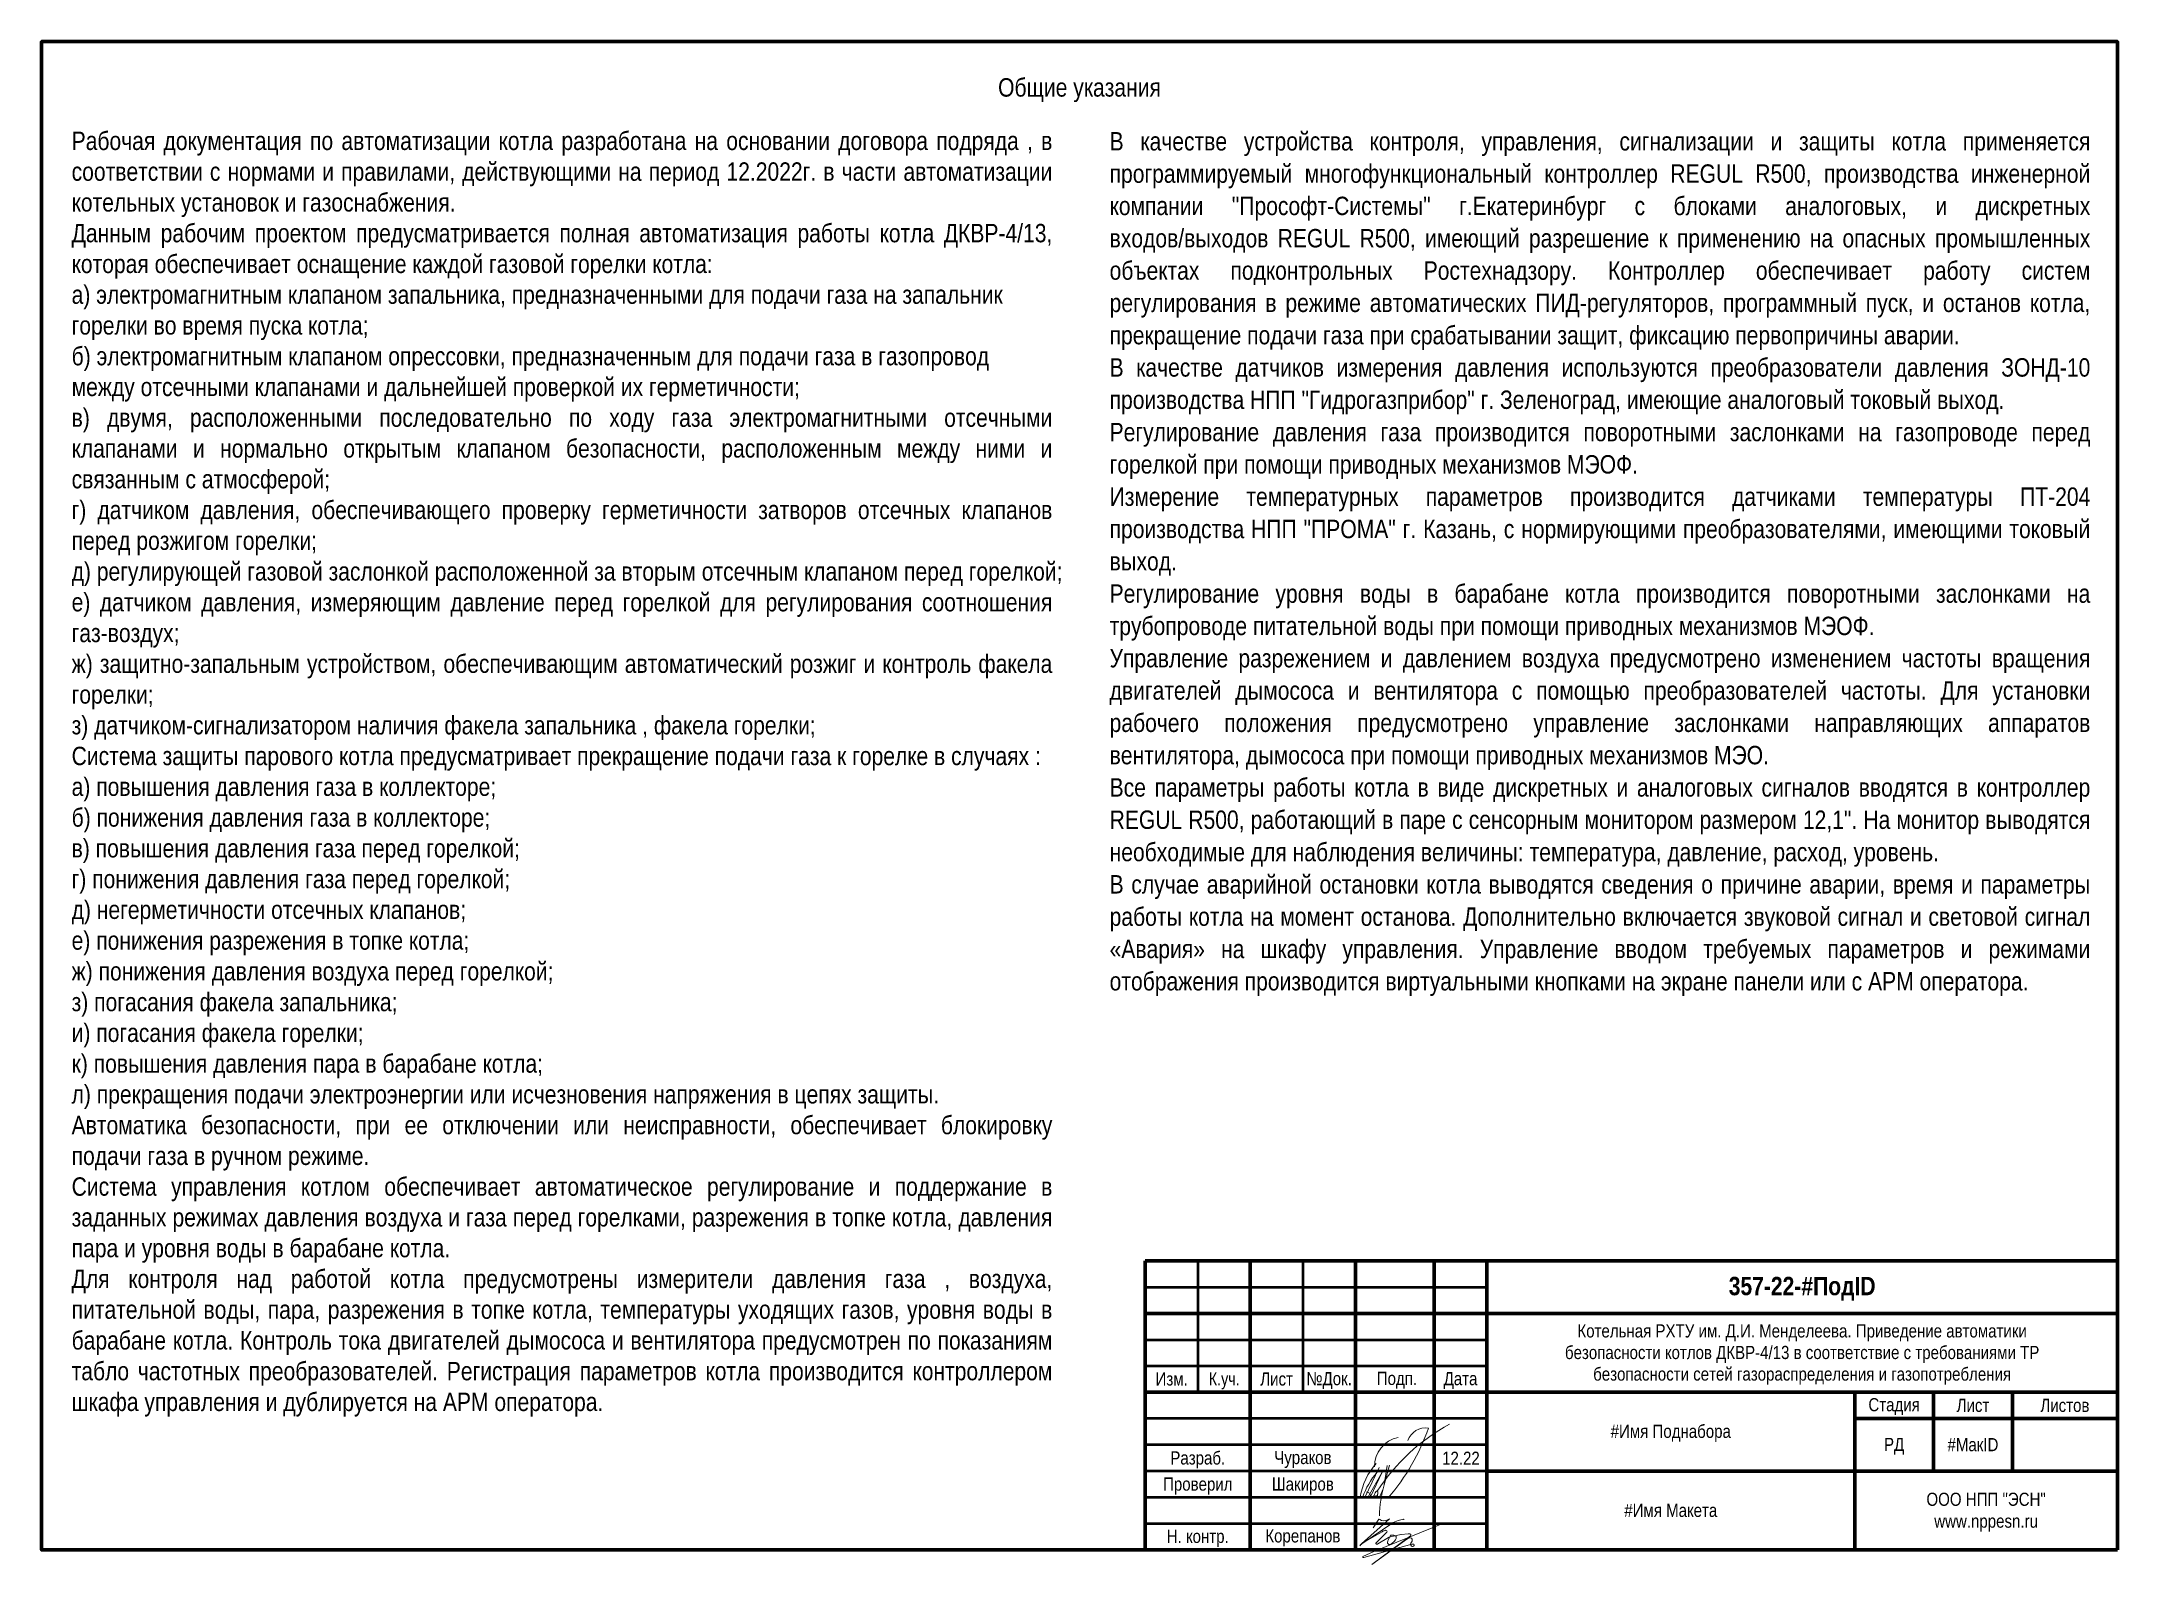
# Model space of a CAD drawing. Header units: millimetres. Extents: x -6000 to 26000, y -6000 to 26000.
# Drawn here: x 20 to 415, y -307.8 to -18.1 of the extents above; entities that cross this region are included whole.
import ezdxf

# ---------------------------------------------------------------- set-up
doc = ezdxf.new("R2010")
doc.units = ezdxf.units.MM
doc.header["$MEASUREMENT"] = 0
for name, color, linetype, lineweight in [('0_Ном._пера__1', 7, 'Continuous', 15), ('0_Ном._пера__241', 7, 'Continuous', 50), ('0_Ном._пера__246', 7, 'Continuous', 100), ('Аннотация - Текст_Ном._пера__1', 7, 'Continuous', 15)]:
    doc.layers.add(name, color=color, linetype=linetype, lineweight=lineweight)
doc.layers.add('0_Ном._пера__9', color=7, linetype='Continuous', lineweight=15, true_color=0x3dad99)
doc.styles.add('СГЕНЕРИР_СТИЛЬ_1', font='')
doc.styles.add('СГЕНЕРИР_СТИЛЬ_4', font='')
doc.styles.get('СГЕНЕРИР_СТИЛЬ_1').set_extended_font_data('Arial Narrow')
doc.styles.get('СГЕНЕРИР_СТИЛЬ_4').set_extended_font_data('Arial Narrow', bold=True)

msp = doc.modelspace()

# ---------------------------------------------------------------- texts
at = {"layer": '0_Ном._пера__1', "color": 7, "linetype": 'Continuous', "lineweight": 15, "attachment_point": 5}
for s, insert, char_height, style in [('\\A1;{\\pqc;\\fArial Narrow|b1|i0|c204|p34;357-22\\fArial Narrow|b1|i0|c204|p34;-\\fArial Narrow|b1|i0|c204|p34;#ПодID}', (355, -255.35), 3.5, 'СГЕНЕРИР_СТИЛЬ_4'), ('\\A1;{\\pqc;\\fArial Narrow|b0|i0|c204|p34;Изм.}', (235.04, -272.54), 2.5, 'СГЕНЕРИР_СТИЛЬ_1'), ('\\A1;{\\W0.950000x;\\pqc;\\fArial Narrow|b0|i0|c204|p34;К.уч.}', (245.04, -272.89), 2.5, 'СГЕНЕРИР_СТИЛЬ_1'), ('\\A1;{\\pqc;\\fArial Narrow|b0|i0|c204|p34;Лист}', (255, -272.54), 2.5, 'СГЕНЕРИР_СТИЛЬ_1'), ('\\A1;{\\pqc;\\fArial Narrow|b0|i0|c204|p34;№Док.}', (265, -272.82), 2.5, 'СГЕНЕРИР_СТИЛЬ_1'), ('\\A1;{\\pqc;\\fArial Narrow|b0|i0|c204|p34; Подп.}', (277.5, -272.78), 2.5, 'СГЕНЕРИР_СТИЛЬ_1'), ('\\A1;{\\pqc;\\fArial Narrow|b0|i0|c204|p34;Дата}', (290, -272.82), 2.5, 'СГЕНЕРИР_СТИЛЬ_1'), ('\\A1;{\\pqc;\\fArial Narrow|b0|i0|c204|p34;Стадия}', (372.5, -277.78), 2.5, 'СГЕНЕРИР_СТИЛЬ_1'), ('\\A1;{\\pqc;\\fArial Narrow|b0|i0|c204|p34;Лист}', (387.5, -277.56), 2.5, 'СГЕНЕРИР_СТИЛЬ_1'), ('\\A1;{\\pqc;\\fArial Narrow|b0|i0|c204|p34;Листов}', (405, -277.56), 2.5, 'СГЕНЕРИР_СТИЛЬ_1'), ('\\A1;{\\pqc;\\fArial Narrow|b0|i0|c204|p34;#Имя Поднабора}', (330, -282.86), 2.5, 'СГЕНЕРИР_СТИЛЬ_1'), ('\\A1;{\\pqc;\\fArial Narrow|b0|i0|c204|p34;РД}', (372.5, -285.34), 2.5, 'СГЕНЕРИР_СТИЛЬ_1'), ('\\A1;{\\pqc;\\fArial Narrow|b0|i0|c204|p34;#МакID}', (387.5, -285.04), 2.5, 'СГЕНЕРИР_СТИЛЬ_1'), ('\\A1;{\\pqc;\\fArial Narrow|b0|i0|c204|p34;#Имя Макета}', (330, -297.54), 2.5, 'СГЕНЕРИР_СТИЛЬ_1')]:
    msp.add_mtext(s, dxfattribs=dict(at, insert=insert, char_height=char_height, style=style))
at = {"layer": '0_Ном._пера__1', "color": 7, "linetype": 'Continuous', "lineweight": 15, "insert": (355, -267.86), "char_height": 2.5, "width": 102.1134, "attachment_point": 5, "line_spacing_factor": 0.984993, "style": 'СГЕНЕРИР_СТИЛЬ_1'}
msp.add_mtext('\\A1;{\\pqc;\\fArial Narrow|b0|i0|c204|p34;Котельная РХТУ им. Д.И. Менделеева. Приведение автоматики безопасности котлов ДКВР-4/13 в соответствие с требованиями ТР безопасности сетей газораспределения и газопотребления}', dxfattribs=at)
at = {"layer": '0_Ном._пера__1', "color": 7, "linetype": 'Continuous', "lineweight": 15, "insert": (390, -297.87), "char_height": 2.5, "attachment_point": 5, "line_spacing_factor": 0.996855, "style": 'СГЕНЕРИР_СТИЛЬ_1'}
msp.add_mtext('\\A1;{\\pqc;\\fArial Narrow|b0|i0|c204|p34;ООО НПП "ЭСН"\\P\\pqc;\\fArial Narrow|b0|i0|c204|p34;www.nppesn.ru}', dxfattribs=at)
at = {"layer": 'Аннотация - Текст_Ном._пера__1', "color": 7, "linetype": 'Continuous', "lineweight": 15, "attachment_point": 2, "style": 'СГЕНЕРИР_СТИЛЬ_1'}
for s, insert, char_height in [('\\A1;{\\pqc;\\fArial Narrow|b0|i0|c204|p34;Общие указания}', (217.5, -25.04), 3.5), ('\\A1;{\\pqc;\\fArial Narrow|b0|i0|c204|p34;Разраб.}', (240, -286.3), 2.5), ('\\A1;{\\pqc;\\fArial Narrow|b0|i0|c204|p34;Чураков}', (260, -286.22), 2.5), ('\\A1;{\\pqc;\\fArial Narrow|b0|i0|c204|p34;12.22}', (290.08, -286.36), 2.5), ('\\A1;{\\pqc;\\fArial Narrow|b0|i0|c204|p34;Проверил}', (240, -291.27), 2.5), ('\\A1;{\\pqc;\\fArial Narrow|b0|i0|c204|p34;Шакиров}', (260, -291.27), 2.5), ('\\A1;{\\pqc;\\fArial Narrow|b0|i0|c204|p34;Н. контр.}', (240, -301.22), 2.5), ('\\A1;{\\pqc;\\fArial Narrow|b0|i0|c204|p34;Корепанов}', (260, -301.13), 2.5)]:
    msp.add_mtext(s, dxfattribs=dict(at, insert=insert, char_height=char_height))
at = {"layer": 'Аннотация - Текст_Ном._пера__1', "color": 7, "linetype": 'Continuous', "lineweight": 15, "char_height": 3.5, "width": 186.0432, "attachment_point": 1, "style": 'СГЕНЕРИР_СТИЛЬ_1'}
for s, insert, line_spacing_factor in [('\\A1;{\\pqj;\\fArial Narrow|b0|i0|c204|p34;Рабочая документация по автоматизации котла разработана на основании договора подряда , в соответствии с нормами и правилами, действующими на период \\fArial Narrow|b0|i0|c204|p34;12\\fArial Narrow|b0|i0|c204|p34;.\\fArial Narrow|b0|i0|c204|p34;2022\\fArial Narrow|b0|i0|c204|p34;г. в части автоматизации котельных установок и газоснабжения.\\P\\pqj;\\fArial Narrow|b0|i0|c204|p34;Данным рабочим проектом предусматривается полная автоматизация работы котла \\fArial Narrow|b0|i0|c204|p34;ДКВР-4/13\\fArial Narrow|b0|i0|c204|p34;, которая обеспечивает оснащение каждой газовой горелки котла:\\P\\pql;\\fArial Narrow|b0|i0|c204|p34;а) электромагнитным клапаном запальника, предназначенными для подачи газа на запальник горелки во время пуска котла;\\P\\pql;\\fArial Narrow|b0|i0|c204|p34;б) электромагнитным клапаном опрессовки, предназначенным для подачи газа в газопровод между отсечными клапанами и дальнейшей проверкой их герметичности;\\P\\pqj;\\fArial Narrow|b0|i0|c204|p34;в) двумя, расположенными последовательно по ходу газа электромагнитными отсечными клапанами и нормально открытым клапаном безопасности, расположенным между ними и связанным с атмосферой;\\P\\pqj;\\fArial Narrow|b0|i0|c204|p34;г) датчиком давления, обеспечивающего проверку герметичности затворов отсечных клапанов перед розжигом горелки;\\P\\pqj;\\fArial Narrow|b0|i0|c204|p34;д) регулирующей газовой заслонкой расположенной за вторым отсечным клапаном перед горелкой;\\P\\pqj;\\fArial Narrow|b0|i0|c204|p34;е) датчиком давления, измеряющим давление перед горелкой для регулирования соотношения газ-воздух;\\P\\pqj;\\fArial Narrow|b0|i0|c204|p34;ж) защитно-запальным устройством, обеспечивающим автоматический розжиг и контроль факела горелки;\\P\\pqj;\\fArial Narrow|b0|i0|c204|p34;з) датчиком-сигнализатором наличия факела запальника , факела горелки;\\P\\pqj;\\fArial Narrow|b0|i0|c204|p34;Система защиты парового котла предусматривает прекращение подачи газа к горелке в случаях :\\P\\pql;\\fArial Narrow|b0|i0|c204|p34;а) повышения давления газа в коллекторе;\\P\\pql;\\fArial Narrow|b0|i0|c204|p34;б) понижения давления газа в коллекторе;\\P\\pql;\\fArial Narrow|b0|i0|c204|p34;в) повышения давления газа перед горелкой;\\P\\pqj;\\fArial Narrow|b0|i0|c204|p34;г) понижения давления газа перед горелкой;\\P\\pqj;\\fArial Narrow|b0|i0|c204|p34;д) негерметичности отсечных клапанов;\\P\\pqj;\\fArial Narrow|b0|i0|c204|p34;е) понижения разрежения в топке котла;\\P\\pqj;\\fArial Narrow|b0|i0|c204|p34;ж) понижения давления воздуха перед горелкой;\\P\\pqj;\\fArial Narrow|b0|i0|c204|p34;з) погасания факела запальника;\\P\\pqj;\\fArial Narrow|b0|i0|c204|p34;и) погасания факела горелки;\\P\\pqj;\\fArial Narrow|b0|i0|c204|p34;к) повышения давления пара в барабане котла;\\P\\pqj;\\fArial Narrow|b0|i0|c204|p34;л) прекращения подачи электроэнергии или исчезновения напряжения в цепях защиты.\\P\\pqj;\\fArial Narrow|b0|i0|c204|p34;Автоматика безопасности, при ее отключении или неисправности, обеспечивает блокировку подачи газа в ручном режиме.\\P\\pqj;\\fArial Narrow|b0|i0|c204|p34;Система управления котлом обеспечивает автоматическое регулирование и поддержание в заданных режимах давления воздуха и газа перед горелками, разрежения в топке котла, давления пара и уровня воды в барабане котла.\\P\\pqj;\\fArial Narrow|b0|i0|c204|p34;Для контроля над работой котла предусмотрены измерители давления газа , воздуха, питательной воды, пара, разрежения в топке котла, температуры уходящих газов, уровня воды в барабане котла. Контроль тока двигателей дымососа и вентилятора предусмотрен по показаниям табло частотных преобразователей. Регистрация параметров котла производится контроллером шкафа управления и дублируется на АРМ оператора.}', (25.73, -35.2), 1.002976), ('\\A1;{\\pqj;\\fArial Narrow|b0|i0|c204|p34;В качестве устройства контроля, управления, сигнализации и защиты котла применяется программируемый многофункциональный контроллер \\fArial Narrow|b0|i0|c204|p34;REGUL R500\\fArial Narrow|b0|i0|c204|p34;, производства инженерной компании "Прософт-Системы" г.Екатеринбург с блоками аналоговых, и дискретных входов/выходов \\fArial Narrow|b0|i0|c204|p34;REGUL R500\\fArial Narrow|b0|i0|c204|p34;, имеющий разрешение к применению на опасных промышленных объектах подконтрольных Ростехнадзору. Контроллер обеспечивает работу систем регулирования в режиме автоматических ПИД-регуляторов, программный пуск, и останов котла, прекращение подачи газа при срабатывании защит, фиксацию первопричины аварии.\\P\\pqj;\\fArial Narrow|b0|i0|c204|p34;В качестве датчиков измерения давления используются преобразователи давления \\fArial Narrow|b0|i0|c204|p34;ЗОНД-10\\fArial Narrow|b0|i0|c204|p34; производства \\fArial Narrow|b0|i0|c204|p34;НПП "Гидрогазприбор"\\fArial Narrow|b0|i0|c204|p34; \\fArial Narrow|b0|i0|c204|p34;г. Зеленоград\\fArial Narrow|b0|i0|c204|p34;, имеющие аналоговый токовый выход.\\P\\pqj;\\fArial Narrow|b0|i0|c204|p34;Регулирование давления газа производится поворотными заслонками на газопроводе перед горелкой при помощи приводных механизмов МЭОФ.\\P\\pqj;\\fArial Narrow|b0|i0|c204|p34;Измерение температурных параметров производится датчиками температуры \\fArial Narrow|b0|i0|c204|p34;ПТ-204\\fArial Narrow|b0|i0|c204|p34; производства \\fArial Narrow|b0|i0|c204|p34;НПП "ПРОМА"\\fArial Narrow|b0|i0|c204|p34; \\fArial Narrow|b0|i0|c204|p34;г. Казань\\fArial Narrow|b0|i0|c204|p34;, с нормирующими преобразователями, имеющими токовый выход.\\P\\pqj;\\fArial Narrow|b0|i0|c204|p34;Регулирование уровня воды в барабане котла производится поворотными заслонками на трубопроводе питательной воды при помощи приводных механизмов МЭОФ.\\P\\pqj;\\fArial Narrow|b0|i0|c204|p34;Управление разрежением и давлением воздуха предусмотрено изменением частоты вращения двигателей дымососа и вентилятора с помощью преобразователей частоты. Для установки рабочего положения предусмотрено управление заслонками направляющих аппаратов вентилятора, дымососа при помощи приводных механизмов МЭО.\\P\\pqj;\\fArial Narrow|b0|i0|c204|p34;Все параметры работы котла в виде дискретных и аналоговых сигналов вводятся в контроллер \\fArial Narrow|b0|i0|c204|p34;REGUL R500\\fArial Narrow|b0|i0|c204|p34;, ра\\fArial Narrow|b0|i0|c204|p34;б\\fArial Narrow|b0|i0|c204|p34;отающий в паре с сенсорным монитором размером 12,1". На монитор выводятся необходимые для наблюдения величины: температура, давление, расход, уровень.\\P\\pqj;\\fArial Narrow|b0|i0|c204|p34;В случае аварийной остановки котла выводятся сведения о причине аварии, время и параметры работы котла на момент останова. Дополнительно включается звуковой сигнал и световой сигнал «Авария» на шкафу управления. Управление вводом требуемых параметров и режимами отображения производится виртуальными кнопками на экране панели\\fArial Narrow|b0|i0|c204|p34; или с АРМ оператора\\fArial Narrow|b0|i0|c204|p34;.}', (223.23, -35.29), 1.053491)]:
    msp.add_mtext(s, dxfattribs=dict(at, insert=insert, line_spacing_factor=line_spacing_factor))

# ---------------------------------------------------------------- linework, layer by layer
at = {"layer": '0_Ном._пера__241', "color": 7, "linetype": 'Continuous', "lineweight": 50}
for p, q in [((240, -250.06), (240, -275.06)), ((260, -250.06), (260, -275.06)), ((230, -255.06), (295, -255.06)), ((230, -265.06), (295, -265.06)), ((295, -270.06), (230, -270.06)), ((295, -280.06), (230, -280.06)), ((295, -285.06), (230, -285.06)), ((295, -290.06), (230, -290.06)), ((295, -295.06), (230, -295.06)), ((295, -300.06), (230, -300.06))]:
    msp.add_line(p, q, dxfattribs=at)
at = {"layer": '0_Ном._пера__246', "color": 7, "linetype": 'Continuous', "lineweight": 100}
for p, q in [((415, -250.06), (230, -250.06)), ((230, -250.06), (230, -305.06)), ((250, -250.06), (250, -305.06)), ((270, -250.06), (270, -305.06)), ((285, -250.06), (285, -305.06)), ((295, -250.06), (295, -305.06)), ((415, -260.06), (230, -260.06)), ((415, -275.06), (230, -275.06)), ((365, -305.06), (365, -275.06)), ((380, -275.06), (380, -290.06)), ((395, -275.06), (395, -290.06)), ((415, -280.06), (365, -280.06)), ((415, -290.06), (295, -290.06))]:
    msp.add_line(p, q, dxfattribs=at)
at = {"layer": '0_Ном._пера__246', "color": 7, "linetype": 'Continuous', "lineweight": 100, "flags": 128}
msp.add_lwpolyline([(415, -305.06), (415, -18.06), (20, -18.06), (20, -305.06)], close=True, dxfattribs=at)
at = {"layer": '0_Ном._пера__9', "color": 135, "linetype": 'Continuous', "lineweight": 15, "true_color": 0x3dad99}
for p, q in [((274.54, -289.4), (271.86, -294.95)), ((272.35, -295.05), (275.1, -290.26)), ((275.1, -290.26), (272.84, -294.95)), ((275.49, -292.69), (276.47, -288.93)), ((275.49, -292.69), (276.07, -288.96)), ((273.33, -295.05), (273.51, -294.73)), ((274.27, -294.12), (274.13, -295.16)), ((274.53, -295.21), (275.27, -293.46))]:
    msp.add_line(p, q, dxfattribs=at)
at = {"layer": '0_Ном._пера__9', "color": 135, "linetype": 'Continuous', "lineweight": 15, "true_color": 0x3dad99, "flags": 128}
for points in [[(273.37, -300.82), (274.48, -299.18, -0.414214), (274.51, -299.18), (274.64, -299.27, 0.267949), (275.98, -299.37), (276.48, -299.13, -0.775573), (276.51, -299.16), (271.17, -303.9), (270.81, -304.25), (270.95, -304.11, 0.030067), (271.39, -303.74), (276.91, -300.05, -0.091908), (278.11, -299.46), (279.12, -299.19, -0.933541), (279.19, -299.32)], [(271.87, -303.43), (275.11, -301.58, -0.08719), (275.64, -301.35), (275.75, -301.32, -0.702393), (275.98, -301.66), (273.94, -303.69, 0.136086), (273.9, -303.8, 0.443716), (274.02, -303.93), (274.18, -303.93, 0.161222), (274.25, -303.91), (276.29, -302.71, -0.026522), (276.38, -302.65, -0.768791), (276.46, -302.72), (276.23, -303.16, 0.105043), (276.11, -303.57, 0.43472), (276.54, -304.03, 0.16132), (276.66, -303.99), (277.28, -303.53, 0.102211), (277.56, -303.22), (277.58, -303.18, -0.023478), (277.62, -303.12, 0.197304), (277.75, -302.56, 0.161257), (277.69, -302.45, 0.094433), (277.46, -302.3), (277.44, -302.29, 0.083774), (277.2, -302.23, 0.05387), (276.8, -302.25, 0.985858), (276.69, -302.57), (278.65, -302.14, -0.027151), (278.73, -302.12), (280.02, -301.98, -0.046388), (280.15, -301.98), (280.38, -301.99, -0.65616), (280.5, -302.35), (273.14, -307.82), (279.32, -303.32), (280.16, -302.77), (280.27, -302.75, -0.038414), (280.38, -302.74), (280.48, -302.74), (280.5, -302.75, -0.402341), (280.8, -303.35, 0.020676), (280.78, -303.41), (280.55, -303.79, 0.467701), (280.83, -304.4, 0.131652), (281.07, -304.31, 0.726247), (280.97, -303.94), (280.88, -303.93, 0.115506), (280.74, -303.94), (274.6, -305.65), (271.6, -306.48), (271.48, -306.47, -0.747293), (271.44, -306.32), (273.5, -305.34), (286.93, -299.87)]]:
    msp.add_lwpolyline(points, format="xyb", dxfattribs=at)
at = {"layer": '0_Ном._пера__9', "color": 135, "linetype": 'Continuous', "lineweight": 15, "true_color": 0x3dad99}
for centre, radius, start, end in [((279.27, -289.2), 5.66, 101.6434, 180.3746), ((306.41, -314.89), 38.51, 118.6981, 146.8966), ((243.78, -267.55), 42.61, 319.6537, 340.3805), ((283.34, -285.33), 3.52, 80.6082, 161.7985), ((283.79, -297.29), 13.12, 138.6736, 169.7126), ((286.05, -300.3), 15.59, 139.9163, 160.3208), ((272.19, -294.75), 0.668, 353.3227, 96.6773), ((273.35, -294.45), 0.661, 268.7016, 341.1724), ((296.11, -298.93), 21.55, 163.167, 179.0964)]:
    msp.add_arc(centre, radius, start, end, dxfattribs=at)
msp.add_ellipse((273.9, -294.52), major_axis=(0.248, 0.662), ratio=0.421875, dxfattribs=at)

msp.set_redraw_order([(e.dxf.handle, doc.entitydb.next_handle()) for e in msp.query("TEXT MTEXT ATTDEF DIMENSION ARC_DIMENSION")])  # texts and dimensions are drawn at this point

doc.saveas('drawing.dxf')
